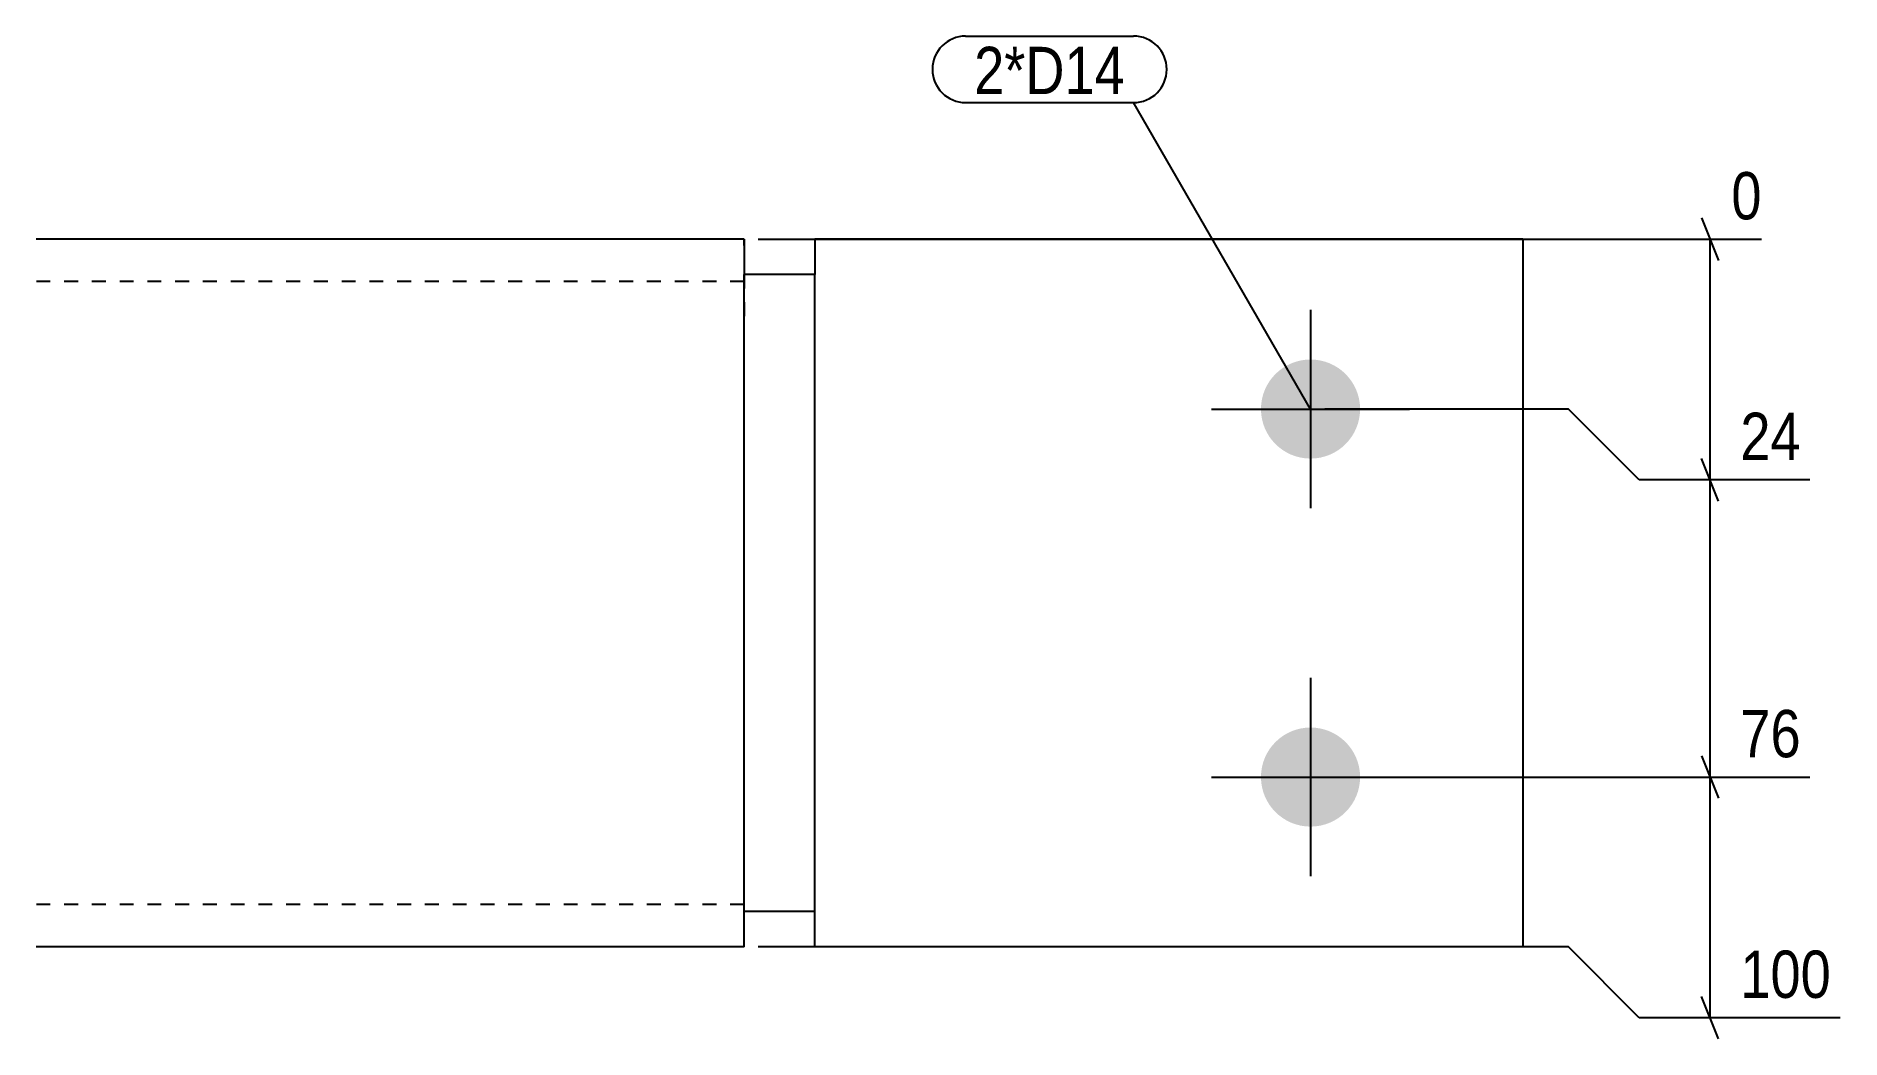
# Model space of a CAD drawing. Header units: millimetres. Extents: x -30 to 24058, y 2 to 931.
# Drawn here: x 10627.2 to 10882.2, y 4.8 to 146.5 of the extents above; entities that cross this region are included whole.
import ezdxf

# ---------------------------------------------------------------- set-up
doc = ezdxf.new("R2010")
doc.units = ezdxf.units.MM
doc.linetypes.add('DXK_LINE_DOT2', pattern=[3.9198, 1.9599, -1.9599])
for name, color, linetype in [('MÅLSÆTNING', 7, 'Continuous'), ('STÅL', 7, 'Continuous'), ('TEKST', 7, 'Continuous')]:
    doc.layers.add(name, color=color, linetype=linetype)
doc.styles.add('Arial Narrow', font='ARIALN.TTF', dxfattribs={"height": 0.2})

msp = doc.modelspace()

# ---------------------------------------------------------------- hatches: boundary and pattern name
at = {"layer": 'STÅL', "linetype": 'Continuous'}
for points in [[(10807.25, 100.8, -1), (10807.25, 86.8, -1)], [(10807.25, 48.8, -1), (10807.25, 34.8, -1)]]:
    msp.add_hatch(color=96, dxfattribs=at).paths.add_polyline_path(points)

# ---------------------------------------------------------------- linework, layer by layer
at = {"layer": 'MÅLSÆTNING', "color": 7, "linetype": 'Continuous'}
for p, q in [((10862.49, 120.8), (10864.89, 114.8)), ((10729.25, 117.8), (10870.95, 117.8)), ((10863.69, 83.8), (10863.69, 117.8)), ((10843.69, 93.8), (10809.25, 93.8)), ((10843.69, 93.8), (10809.25, 93.8)), ((10853.69, 83.8), (10843.69, 93.8)), ((10853.69, 83.8), (10843.69, 93.8)), ((10864.89, 80.8), (10862.49, 86.8)), ((10864.89, 80.8), (10862.49, 86.8)), ((10877.77, 83.8), (10853.69, 83.8)), ((10877.77, 83.8), (10853.69, 83.8)), ((10863.69, 41.8), (10863.69, 83.8)), ((10862.49, 44.8), (10864.89, 38.8)), ((10862.49, 44.8), (10864.89, 38.8)), ((10809.25, 41.8), (10877.77, 41.8)), ((10809.25, 41.8), (10877.77, 41.8)), ((10863.69, 7.8), (10863.69, 41.8)), ((10843.69, 17.8), (10729.25, 17.8)), ((10853.69, 7.8), (10843.69, 17.8)), ((10864.89, 4.8), (10862.49, 10.8)), ((10882.04, 7.8), (10853.69, 7.8))]:
    msp.add_line(p, q, dxfattribs=at)
at = {"layer": 'STÅL', "color": 2, "linetype": 'Continuous'}
for p, q in [((10727.25, 117.8), (10627.25, 117.8)), ((10727.25, 117.8), (10727.25, 116.89)), ((10737.25, 117.8), (10737.25, 112.8)), ((10837.25, 117.8), (10737.25, 117.8)), ((10837.25, 117.8), (10837.25, 17.8)), ((10727.25, 116.89), (10727.25, 112.8)), ((10737.25, 112.8), (10727.25, 112.8)), ((10727.25, 22.8), (10727.25, 112.8)), ((10737.25, 22.8), (10737.25, 112.8)), ((10727.25, 17.8), (10727.25, 22.8)), ((10737.25, 22.8), (10727.25, 22.8)), ((10737.25, 17.8), (10737.25, 22.8)), ((10727.25, 17.8), (10627.25, 17.8)), ((10837.25, 17.8), (10737.25, 17.8))]:
    msp.add_line(p, q, dxfattribs=at)
at = {"layer": 'STÅL', "color": 7, "linetype": 'DXK_LINE_DOT2'}
for p, q in [((10727.25, 116.89), (10727.25, 117.8)), ((10727.25, 112.8), (10727.25, 105.8)), ((10737.25, 22.8), (10737.25, 112.8)), ((10727.25, 111.8), (10627.25, 111.8)), ((10727.25, 22.8), (10727.25, 105.8)), ((10727.25, 23.8), (10627.25, 23.8))]:
    msp.add_line(p, q, dxfattribs=at)
at = {"layer": 'STÅL', "color": 96, "linetype": 'Continuous'}
for p, q in [((10807.25, 107.8), (10807.25, 79.8)), ((10793.25, 93.8), (10821.25, 93.8)), ((10807.25, 55.8), (10807.25, 27.8)), ((10793.25, 41.8), (10821.25, 41.8))]:
    msp.add_line(p, q, dxfattribs=at)

# ---------------------------------------------------------------- wipeouts: each hides what was drawn before it
at = {"color": 0, "linetype": 'Continuous'}
for points in [[(10877.89, 85.2), (10877.89, 95), (10866.56, 95), (10866.56, 85.2)], [(10877.89, 43.2), (10877.89, 53), (10866.56, 53), (10866.56, 43.2)], [(10882.16, 9.2), (10882.16, 19), (10866.56, 19), (10866.56, 9.2)]]:
    msp.add_wipeout(points, dxfattribs=at).dxf.layer = 'MÅLSÆTNING'
at = {"color": 0}
msp.add_wipeout([(10781.05, 138.3), (10781.05, 145.3), (10759.74, 145.3), (10759.74, 138.3)], dxfattribs=at).dxf.layer = 'TEKST'

# ---------------------------------------------------------------- next in the draw order: texts
at = {"layer": 'MÅLSÆTNING', "color": 3, "linetype": 'Continuous', "style": 'Arial Narrow'}
for s, p in [('24', (10867.96, 86.6)), ('76', (10867.96, 44.6)), ('100', (10867.96, 10.6))]:
    msp.add_text(s, height=6.681, dxfattribs=at).set_placement(p)

# ---------------------------------------------------------------- next in the draw order: wipeouts: each hides what was drawn before it
at = {"color": 0, "linetype": 'Continuous'}
msp.add_wipeout([(10872.35, 119.2), (10872.35, 129), (10865.29, 129), (10865.29, 119.2)], dxfattribs=at).dxf.layer = 'MÅLSÆTNING'
at = {"color": 0}
msp.add_wipeout([(10781.05, 138.3), (10781.05, 145.3), (10759.74, 145.3), (10759.74, 138.3)], dxfattribs=at).dxf.layer = 'TEKST'

# ---------------------------------------------------------------- next in the draw order: linework, layer by layer
at = {"layer": 'TEKST', "color": 7, "linetype": 'Continuous'}
for p, q in [((10758.54, 146.5), (10782.25, 146.5)), ((10758.54, 137.1), (10782.25, 137.1)), ((10807.25, 93.8), (10782.25, 137.1))]:
    msp.add_line(p, q, dxfattribs=at)
for centre, start, end in [((10758.54, 141.8), 90, 270), ((10782.25, 141.8), 270, 90)]:
    msp.add_arc(centre, 4.7, start, end, dxfattribs=at)

# ---------------------------------------------------------------- next in the draw order: texts
at = {"layer": 'MÅLSÆTNING', "color": 3, "linetype": 'Continuous', "style": 'Arial Narrow'}
msp.add_text('0', height=6.68, dxfattribs=at).set_placement((10866.69, 120.6))
at = {"layer": 'TEKST', "color": 3, "style": 'Arial Narrow'}
msp.add_text('2*D14', height=6.681, dxfattribs=at).set_placement((10759.74, 138.3))

doc.saveas('drawing.dxf')
